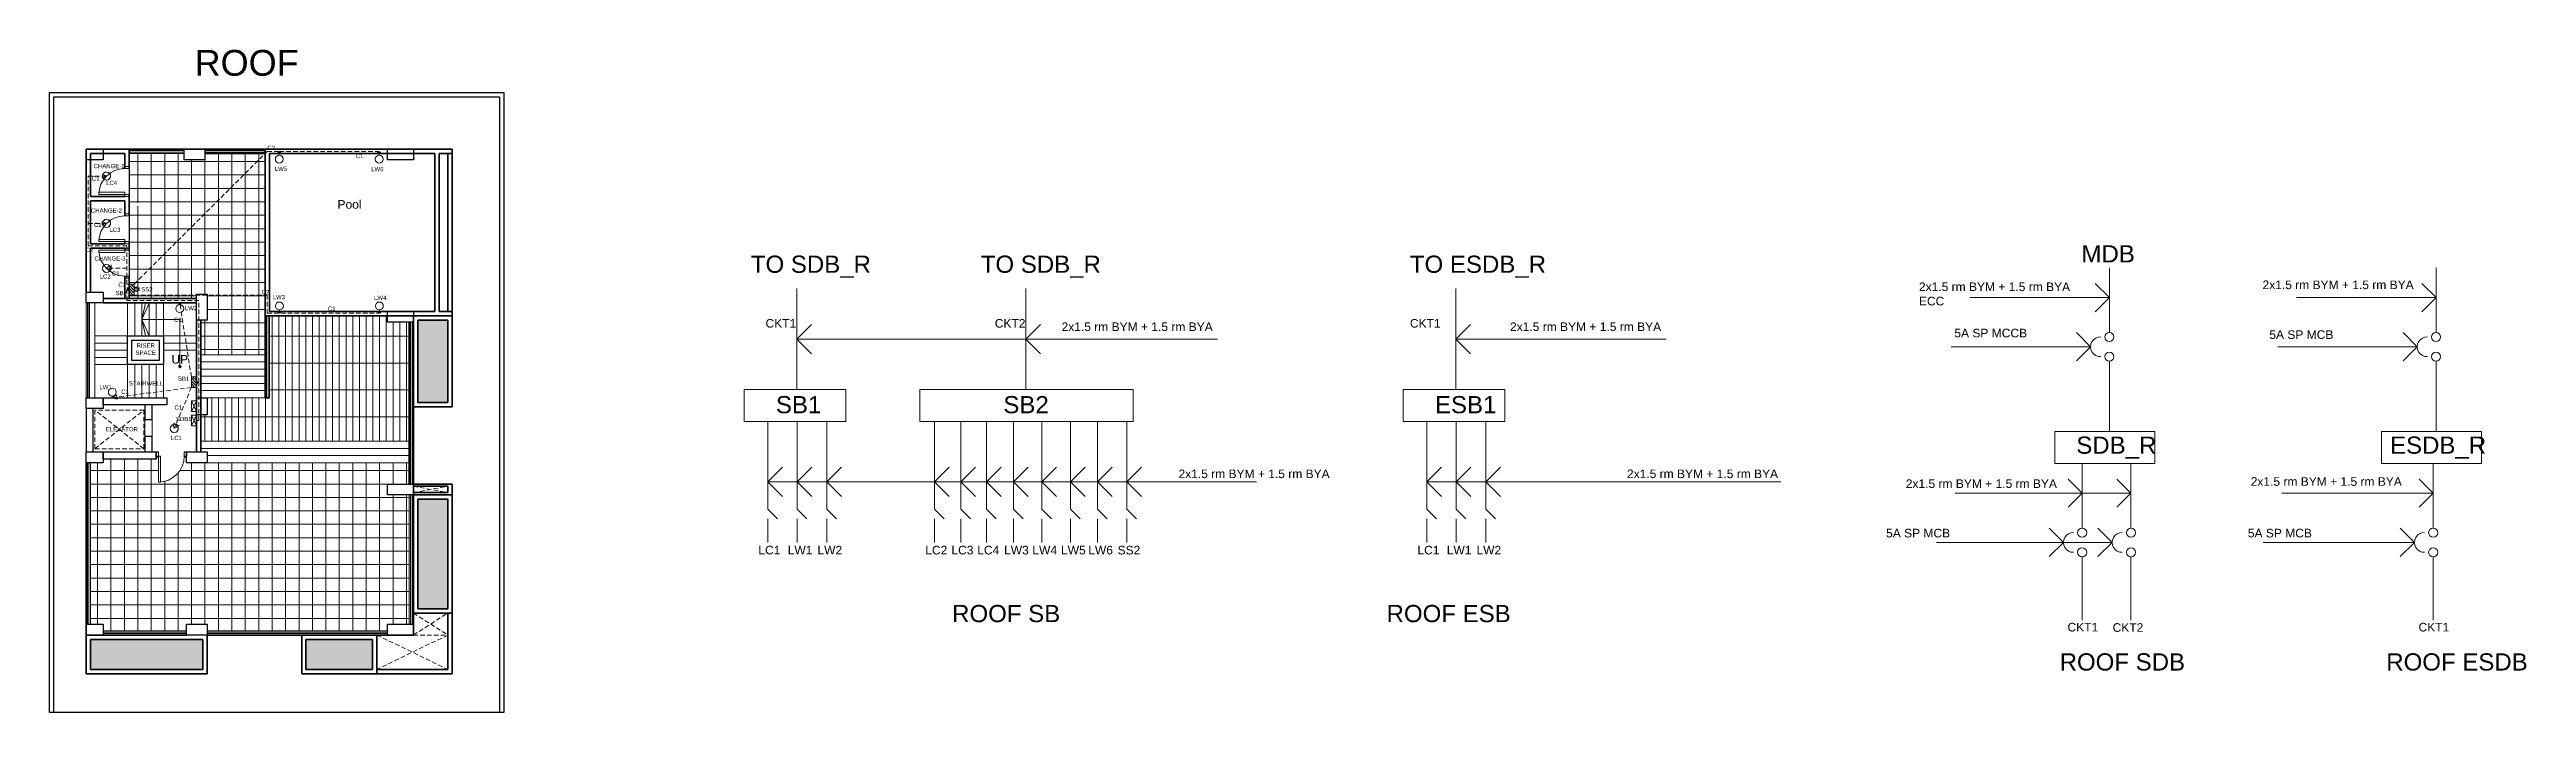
# Model space of a CAD drawing. Header units: inches. Extents: x 1065 to 31087, y 140 to 10961.
# Drawn here: x 1140 to 4598, y 5235 to 6160 of the extents above; entities that cross this region are included whole.
import ezdxf

# ---------------------------------------------------------------- set-up
doc = ezdxf.new("R2010")
doc.units = ezdxf.units.IN
doc.header["$MEASUREMENT"] = 0
doc.linetypes.add('DASHED2', pattern=[9.525, 6.35, -3.175])
for name, color, linetype, lineweight in [('1.Boundary & Pillar', 10, 'Continuous', 30), ('2.Stairs', 163, 'Continuous', 9), ('2.Walls', 255, 'Continuous', 35), ('3.Doors', 34, 'Continuous', 9), ('3.Glass', 134, 'Continuous', 5), ('3.Railing', 40, 'Continuous', 5), ('4.Empty Spaces', 10, 'DASHED2', 15), ('4.Lift Door', 8, 'Continuous', 13), ('4.Roof Hatches', 254, 'Continuous', 15), ('5.Fittings & Fixtures', 4, 'Continuous', 15), ('5.Fittings and Fixtures - Labels', 4, 'Continuous', 15), ('5.Switchboards', 210, 'Continuous', 9), ('5.Switchboards - Labels', 210, 'Continuous', 9), ('6.Circuits', 255, 'Continuous', 15), ('6.Grass', 90, 'Continuous', 30), ('6.Text', 255, 'Continuous', 15), ('7.(Hidden) Board to Board - Labels', 6, 'DASHED2', 20), ('7.(Hidden) Board to Fixtures', 3, 'DASHED2', 20), ('8.(Hidden) Emergency Connections', 10, 'DASHED2', 20)]:
    doc.layers.add(name, color=color, linetype=linetype, lineweight=lineweight)
doc.layers.add('2.Slopes', color=255, linetype='Continuous')
doc.layers.add('2.Walls - Stairwell', color=255, linetype='Continuous')
doc.layers.get('8.(Hidden) Emergency Connections').off()
doc.styles.add('Text 1', font='arial.ttf', dxfattribs={"height": 6})

msp = doc.modelspace()

# ---------------------------------------------------------------- texts
at = {"layer": '5.Fittings and Fixtures - Labels', "char_height": 6, "attachment_point": 1, "style": 'Text 1'}
for s, width, heights, insert in [('{\\fArial Baltic|b0|i0|c186|p34;LW}5', 17.5, [0], (1454.50272, 5996.69752)), ('{\\fArial Baltic|b0|i0|c186|p34;LW}6', 22.5952758, [6.56512], (1589.00272, 5996.19752)), ('{\\fArial Baltic|b0|i0|c186|p34;L}C4', 17.5, [0], (1219.06698, 5977.04215)), ('{\\fArial Baltic|b0|i0|c186|p34;L}C3', 17.5, [0], (1223.56698, 5911.54215)), ('{\\fArial Baltic|b0|i0|c186|p34;L}C2', 17.5, [0], (1210.06698, 5846.54215)), ('{\\fArial Baltic|b0|i0|c186|p34;SS}2', 17.5, [0], (1268.06698, 5828.54215)), ('{\\fArial Baltic|b0|i0|c186|p34;LW}3', 17.5, [0], (1451.50272, 5817.69752)), ('{\\fArial Baltic|b0|i0|c186|p34;LW}4', 17.5, [0], (1593.00272, 5816.69752)), ('{\\fArial Baltic|b0|i0|c186|p34;L}W2', 17.5, [0], (1329.00272, 5802.19752)), ('{\\fArial Baltic|b0|i0|c186|p34;L}W1', 17.5, [0], (1209.56698, 5692.04215)), ('{\\fArial Baltic|b0|i0|c186|p34;L}C{\\fArial Baltic|b0|i0|c186|p34;1}', 17.5, [0], (1309.56698, 5621.04215))]:
    msp.add_mtext_dynamic_manual_height_columns(s, width=width, gutter_width=60, heights=heights, dxfattribs=dict(at, insert=insert))
at = {"layer": '5.Switchboards - Labels', "char_height": 6, "attachment_point": 1, "style": 'Text 1'}
for s, insert in [('{\\fArial Baltic|b0|i0|c186|p34;SB}2', (1232.28151, 5823.25288)), ('{\\fArial Baltic|b0|i0|c186|p34;SB}1', (1319.28151, 5703.75288)), ('S{\\fArial Baltic|b0|i0|c186|p34;DB1}', (1316.50272, 5647.5))]:
    msp.add_mtext_dynamic_manual_height_columns(s, width=17.5, gutter_width=60, heights=[0], dxfattribs=dict(at, insert=insert))
at = {"layer": '6.Circuits', "attachment_point": 1, "style": 'Text 1'}
for s, width, heights, insert, char_height in [('MDB', 14.5, [0], (3976.5, 5887), 24), ('{\\fArial Baltic|b0|i0|c186|p34;TO SDB}_R', 176.3290749, [41.62257], (2119, 5872.5), 24), ('{\\fArial Baltic|b0|i0|c186|p34;TO SDB}_R', 172.0356172, [33.73923], (2440, 5872.5), 24), ('{\\fArial Baltic|b0|i0|c186|p34;TO ESDB}_R', 205.5183827, [52.29133], (3039, 5872.5), 24), ('{\\fArial Baltic|b0|i0|c186|p34;2x1.5 rm BYM + 1.5 rm BYA} ECC', 234.9454297, [37.98024], (3749.61551, 5834.98591), 12), ('2x1.5 rm BYM + 1.5 rm BYA', 234.9454297, [37.98024], (4229.25, 5837.75), 12), ('{\\fArial Baltic|b0|i0|c186|p34;CKT}1', 14.5, [12.40928], (2139.5, 5784), 12), ('{\\fArial Baltic|b0|i0|c186|p34;CKT}2', 14.5, [0], (2459.5, 5784), 12), ('2x1.5 rm BYM + 1.5 rm BYA', 234.9454297, [37.98024], (2552.75, 5779.25), 12), ('{\\fArial Baltic|b0|i0|c186|p34;CKT1}', 14.5, [12.40928], (3039, 5784), 12), ('2x1.5 rm BYM + 1.5 rm BYA', 234.9454297, [37.98024], (3178.75, 5779.25), 12), ('{\\fArial Baltic|b0|i0|c186|p34;5A SP M}C{\\fArial Baltic|b0|i0|c186|p34;CB}', 234.9454297, [37.98024], (3799.04947, 5770.4015), 12), ('5A SP MCB', 234.9454297, [37.98024], (4238.75, 5768.25), 12), ('{\\fArial Baltic|b0|i0|c186|p34;SB}1', 14.5, [0], (2154, 5676.5), 24), ('{\\fArial Baltic|b0|i0|c186|p34;SB}2', 14.5, [0], (2471.5, 5676.5), 24), ('E{\\fArial Baltic|b0|i0|c186|p34;SB1}', 14.5, [0], (3074, 5676.5), 24), ('{\\fArial Baltic|b0|i0|c186|p34;SDB}_R', 14.5, [0], (3969.25, 5620), 24), ('{\\fArial Baltic|b0|i0|c186|p34;ESDB}_R', 14.5, [0], (4407.25, 5620), 24), ('2x1.5 rm BYM + 1.5 rm BYA', 234.9454297, [37.98024], (2716, 5574), 12), ('2x1.5 rm BYM + 1.5 rm BYA', 234.9454297, [37.98024], (3342, 5574), 12), ('2x1.5 rm BYM + 1.5 rm BYA', 234.9454297, [37.98024], (3731.25, 5560.25), 12), ('2x1.5 rm BYM + 1.5 rm BYA', 234.9454297, [37.98024], (4212.75, 5563.25), 12), ('{\\fArial Baltic|b0|i0|c186|p34;L}C{\\fArial Baltic|b0|i0|c186|p34;1}', 14.5, [0], (2129.5, 5467.5), 12), ('{\\fArial Baltic|b0|i0|c186|p34;L}W1', 14.5, [0], (2170.5, 5467.5), 12), ('{\\fArial Baltic|b0|i0|c186|p34;L}W2', 14.5, [0], (2212, 5467.5), 12), ('{\\fArial Baltic|b0|i0|c186|p34;LC}2', 14.5, [0], (2362.5, 5467.5), 12), ('{\\fArial Baltic|b0|i0|c186|p34;LC}3', 14.5, [0], (2399, 5467.5), 12), ('LC4', 14.5, [0], (2435, 5467.5), 12), ('{\\fArial Baltic|b0|i0|c186|p34;L}W3', 14.5, [0], (2472.5, 5467.5), 12), ('{\\fArial Baltic|b0|i0|c186|p34;L}W{\\fArial Baltic|b0|i0|c186|p34;4}', 14.5, [0], (2512, 5467.5), 12), ('{\\fArial Baltic|b0|i0|c186|p34;L}W5', 14.5, [0], (2552, 5467.5), 12), ('{\\fArial Baltic|b0|i0|c186|p34;L}W6', 14.5, [0], (2590, 5467.5), 12), ('SS2', 14.5, [0], (2631, 5467.5), 12), ('{\\fArial Baltic|b0|i0|c186|p34;L}C{\\fArial Baltic|b0|i0|c186|p34;1}', 14.5, [0], (3049.5, 5467.5), 12), ('{\\fArial Baltic|b0|i0|c186|p34;L}W1', 14.5, [0], (3090.5, 5467.5), 12), ('{\\fArial Baltic|b0|i0|c186|p34;L}W2', 14.5, [0], (3132, 5467.5), 12), ('5A SP MCB', 234.9454297, [37.98024], (3703.75, 5491.25), 12), ('5A SP MCB', 234.9454297, [37.98024], (4208.75, 5491.25), 12), ('ROOF SB', 201.9470362, [53.9443], (2400, 5385), 24), ('{\\fArial Baltic|b0|i0|c186|p34;ROOF }E{\\fArial Baltic|b0|i0|c186|p34;SB}', 201.9470362, [53.9443], (3006.5, 5385), 24), ('{\\fArial Baltic|b0|i0|c186|p34;CKT1}', 14.5, [0], (3957, 5360), 12), ('{\\fArial Baltic|b0|i0|c186|p34;CKT}2', 14.5, [0], (4020, 5359.5), 12), ('{\\fArial Baltic|b0|i0|c186|p34;CKT1}', 14.5, [0], (4447, 5360), 12), ('{\\fArial Baltic|b0|i0|c186|p34;ROOF S}D{\\fArial Baltic|b0|i0|c186|p34;B}', 201.9470362, [53.9443], (3946, 5317.5), 24), ('{\\fArial Baltic|b0|i0|c186|p34;ROOF }E{\\fArial Baltic|b0|i0|c186|p34;SDB}', 201.9470362, [53.9443], (4402, 5317.5), 24)]:
    msp.add_mtext_dynamic_manual_height_columns(s, width=width, gutter_width=30, heights=heights, dxfattribs=dict(at, insert=insert, char_height=char_height))
at = {"layer": '6.Text', "attachment_point": 1, "style": 'Text 1'}
for s, width, gutter_width, heights, insert, char_height in [('ROOF', 390.3878715, 60, [46.2634], (1342.50272, 6159.5), 36), ('CHANGE-1', 10.9746251, 60, [23.51966], (1201.50272, 6000.5), 6), ('\\pxqc;Pool', 41.5, 60, [0], (1538.00817, 5950), 12), ('\\pxqc;CHANGE-2', 10.9746251, 60, [23.51966], (1214.00272, 5938.5), 6), ('\\pxqc;CHANGE-3', 10.9746251, 60, [23.51966], (1219.00272, 5871.5), 6), ('\\pxqc;RISER^JSPACE', 8.5, 60, [0], (1270.00545, 5750), 6), ('\\pxqc;{\\fArial Baltic|b0|i0|c186|p34;UP}', 0.0781003, 90, [0], (1321.86084, 5733.70784), 12), ('\\pxqc;STAIRWELL', 10.9746251, 60, [23.51966], (1269.00272, 5697.27116), 6), ('\\pxqc;ELEVATOR', 10.9746251, 60, [23.51966], (1235.50272, 5633.27116), 6)]:
    msp.add_mtext_dynamic_manual_height_columns(s, width=width, gutter_width=gutter_width, heights=heights, dxfattribs=dict(at, insert=insert, char_height=char_height))
at = {"layer": '7.(Hidden) Board to Fixtures', "char_height": 6, "attachment_point": 1, "style": 'Text 1'}
for s, insert in [('{\\fArial Baltic|b0|i0|c186|p34;C}2', (1444, 6026)), ('{\\fArial Baltic|b0|i0|c186|p34;C1}', (1199, 5983)), ('{\\fArial Baltic|b0|i0|c186|p34;C1}', (1567.5, 6014.5)), ('{\\fArial Baltic|b0|i0|c186|p34;C1}', (1202, 5918.5)), ('{\\fArial Baltic|b0|i0|c186|p34;C}2', (1190.5, 5883.5)), ('{\\fArial Baltic|b0|i0|c186|p34;C1}', (1227, 5850.5)), ('{\\fArial Baltic|b0|i0|c186|p34;C}3', (1236, 5835)), ('{\\fArial Baltic|b0|i0|c186|p34;C}2', (1436, 5824.5)), ('{\\fArial Baltic|b0|i0|c186|p34;C1}', (1314, 5786)), ('{\\fArial Baltic|b0|i0|c186|p34;C1}', (1528.5, 5801.5)), ('{\\fArial Baltic|b0|i0|c186|p34;C1}', (1240, 5685.5)), ('{\\fArial Baltic|b0|i0|c186|p34;C1}', (1314.5, 5663.5))]:
    msp.add_mtext_dynamic_manual_height_columns(s, width=10, gutter_width=60, heights=[0], dxfattribs=dict(at, insert=insert))

# ---------------------------------------------------------------- blocks, each defined once
blk = doc.blocks.new('col')
at = {"layer": '1.Boundary & Pillar', "linetype": 'Continuous'}
for points in [[(-433, 678), (-433, 663), (-457, 663), (-457, 678)], [(-291, 678), (-291, 663), (-320, 663), (-320, 678)], [(0, 678), (0, 663), (-36, 663), (-36, 678)], [(-433, 478.5), (-433, 463.5), (-457, 463.5), (-457, 478.5)], [(-303, 475.5), (-288, 475.5), (-288, 439.6), (-303, 439.6)], [(0, 451.6), (0, 436.6), (-36, 436.6), (-36, 451.6)], [(-433, 331.2), (-433, 316.2), (-457, 316.2), (-457, 331.2)], [(-288, 307.2), (-303, 307.2), (-303, 331.2), (-288, 331.2)], [(-433, 255.5), (-433, 240.5), (-457, 240.5), (-457, 255.5)], [(-288, 255.5), (-288, 240.5), (-317, 240.5), (-317, 255.5)], [(0, 210.7), (0, 195.7), (-36, 195.7), (-36, 210.7)], [(-433, 15), (-433, 0), (-457, 0), (-457, 15)], [(-288, 15), (-288, 0), (-317, 0), (-317, 15)], [(0, 15), (0, 0), (-36, 0), (-36, 15)]]:
    blk.add_lwpolyline(points, close=True, dxfattribs=at)
blk = doc.blocks.new('Light_CeilingK')
at = {"layer": '5.Fittings & Fixtures'}
blk.add_circle((0, 0), 5.55, dxfattribs=at)
blk = doc.blocks.new('LightW')
at = {"layer": '5.Fittings & Fixtures'}
blk.add_line((0, -2.3), (0, 0), dxfattribs=at)
blk.add_blockref('Light_CeilingK', (0, -7.9), dxfattribs=at)
blk = doc.blocks.new("Door 3'")
at = {"layer": '3.Doors'}
for p, q in [((3402, 893), (3366, 893)), ((3366, 893), (3366, 890)), ((3366, 890), (3402, 890)), ((3402, 896), (3408, 896)), ((3402, 893), (3402, 896)), ((3408, 893), (3402, 893)), ((3402, 890), (3402, 893)), ((3408, 896), (3408, 893)), ((3408, 857), (3402, 857)), ((3402, 857), (3402, 854)), ((3402, 854), (3408, 854)), ((3408, 854), (3408, 857))]:
    blk.add_line(p, q, dxfattribs=at)
blk.add_arc((3402, 893), 36, 180, 270, dxfattribs=at)
blk = doc.blocks.new('Switchboard')
at = {"layer": '5.Switchboards'}
h = blk.add_hatch(dxfattribs=at)
h.set_pattern_fill('ANSI31', color=256, scale=22)
h.paths.add_polyline_path([(2518, 710), (2518, 717), (2503, 717), (2503, 710)])
blk.add_lwpolyline([(2503, 717), (2518, 717), (2518, 710), (2503, 710)], close=True, dxfattribs=at)
blk = doc.blocks.new('Socket 2P')
at = {"layer": '5.Fittings & Fixtures'}
for p, q in [((3553.2, 785), (3561, 785)), ((3553.4, 787.5), (3561, 787.5))]:
    blk.add_line(p, q, dxfattribs=at)
blk.add_circle((3556, 786), 3, dxfattribs=at)
blk = doc.blocks.new('Floor Distribution Board')
at = {"layer": '2.Walls', "linetype": 'Continuous'}
blk.add_line((2294, 768.5), (2294, 762.5), dxfattribs=at)
at = {"layer": '5.Switchboards'}
for p, q in [((2294, 768.5), (2301, 753.5)), ((2294, 753.5), (2301, 768.5))]:
    blk.add_line(p, q, dxfattribs=at)
blk.add_lwpolyline([(2301, 768.5), (2301, 753.5), (2294, 753.5), (2294, 768.5)], close=True, dxfattribs=at)

# ---------------------------------------------------------------- hatches: boundary and pattern name
at = {"layer": '4.Roof Hatches'}
h = msp.add_hatch(dxfattribs=at)
h.set_pattern_fill('NET', color=256, scale=150, angle=90)
h.set_pattern_definition([(90, (-1867.997, 4635), (-18.75, 1e-15), []), (180, (-1867.997, 4635), (-2e-15, -18.75), [])])
h.paths.add_polyline_path([(1360, 5818.50546), (1360, 5782.60342), (1351.00272, 5782.60342), (1351.00272, 5734.19306), (1441, 5734.19306), (1441, 6015), (1357.00001, 6015), (1357.00001, 6006), (1327.99715, 6006), (1327.99715, 6015), (1251, 6015), (1251, 5994), (1251, 5958), (1251, 5928), (1251, 5892), (1251, 5880), (1251, 5844), (1251, 5812.50546), (1345, 5812.50546), (1345, 5818.50546)])
h.paths.add_polyline_path([(1258.00817, 5944, -1), (1264.00817, 5944, -1)], flags=16)
h.paths.add_polyline_path([(1295.00096, 5556.63067), (1295.00096, 5556.50545), (1292.00096, 5556.50545), (1292.00096, 5592.50545), (1289.00096, 5592.50545), (1289.00096, 5588.50545), (1215, 5588.50546), (1215, 5583.50545), (1197, 5583.50545), (1197.00255, 5358), (1215.00272, 5358), (1215.00272, 5349.00009), (1331.00096, 5349.00053), (1331.00096, 5357.99999), (1360, 5357.99999), (1360, 5349.00064), (1612, 5349.0016), (1612, 5358.00174), (1642, 5358.00174), (1642, 5538.74999), (1612, 5538.74999), (1612, 5553.74999), (1642, 5553.74999), (1642, 5583.50545), (1360, 5583.50545), (1331.00096, 5583.50545), (1331.00096, 5592.50545), (1328.00096, 5592.50545, -0.3899832787)])
h = msp.add_hatch(dxfattribs=at)
h.set_pattern_fill('GRATE', color=256, scale=300, angle=90)
h.set_pattern_definition([(90, (-1867.997, 4635), (-9.375, 6e-16), []), (180, (-1867.997, 4635), (-5e-15, -37.5), [])])
h.paths.add_polyline_path([(1447, 5674.19306), (1441, 5674.19306), (1360, 5674.19306), (1360, 5650.19306), (1351.00272, 5650.19306), (1351.00272, 5613.50545), (1642, 5613.50545), (1642, 5779.60342), (1612, 5779.60342), (1612, 5788.60342), (1447, 5788.60342)])
at = {"layer": '6.Grass'}
h = msp.add_hatch(dxfattribs=at)
h.set_pattern_fill('GRASS', color=256, scale=9)
h.set_pattern_definition([(90, (-2329.9946, 5e-13), (-6.363961, 6.363961), [1.6875, -11.040422]), (45, (-2329.995, 5e-13), (-6.363961, 6.363961), [1.6875, -7.3125]), (135, (-2329.995, 5e-13), (-6.363961, -6.363961), [1.6875, -7.3125])])
h.paths.add_polyline_path([(1354, 5295.00057), (1354, 5337.00062), (1197.00226, 5337.00002), (1197.00261, 5295.0001)])
h.paths.add_polyline_path([(1591, 5295.00127), (1591, 5337.00139), (1498, 5337.00083), (1498, 5295.00099)])
h.paths.add_polyline_path([(1696, 5379.74999), (1696, 5532.74999), (1654, 5532.74999), (1654, 5379.74999)])
h.paths.add_polyline_path([(1696, 5667.60342), (1696, 5782.60342), (1654, 5782.60342), (1654, 5667.60342)])
at = {"layer": '6.Text'}
h = msp.add_hatch(dxfattribs=at)
h.set_pattern_fill('ANSI31', color=256, angle=810, style=0)
h.set_pattern_definition([(225, (1636.54385, 3700.27951), (-0.088388348, 0.088388348), [])])
edge = h.paths.add_edge_path()
edge.add_line((1321.92462, 5717.59575), (1320.31789, 5717.59575))
edge.add_ellipse((1321.92462, 5717.59575), major_axis=(-1.13613, 1.13613), ratio=1, start_angle=315, end_angle=405, ccw=False)
edge.add_line((1321.92462, 5719.20249), (1321.92462, 5717.59575))
edge = h.paths.add_edge_path()
edge.add_line((1321.92462, 5717.59575), (1321.92462, 5719.20249))
edge.add_ellipse((1321.92462, 5717.59575), major_axis=(-1.13613, -1.13613), ratio=1, start_angle=135, end_angle=225, ccw=False)
edge.add_line((1323.53135, 5717.59575), (1321.92462, 5717.59575))
edge = h.paths.add_edge_path()
edge.add_ellipse((1321.92462, 5717.59575), major_axis=(-1.13613, -1.13613), ratio=1, start_angle=45, end_angle=135, ccw=False)
edge.add_line((1321.92462, 5715.98902), (1321.92462, 5717.59575))
edge.add_line((1321.92462, 5717.59575), (1323.53135, 5717.59575))
edge = h.paths.add_edge_path()
edge.add_ellipse((1321.92462, 5717.59575), major_axis=(-1.13613, 1.13613), ratio=1, start_angle=45, end_angle=135, ccw=False)
edge.add_line((1320.31789, 5717.59575), (1321.92462, 5717.59575))
edge.add_line((1321.92462, 5717.59575), (1321.92462, 5715.98902))

# ---------------------------------------------------------------- linework, layer by layer
at = {"layer": '1.Boundary & Pillar', "linetype": 'Continuous'}
msp.add_line((1774, 5235), (1140.00272, 5235), dxfattribs=at)
msp.add_lwpolyline([(1140.00272, 5235), (1140.00272, 6100), (1774, 6100), (1774, 5235)], dxfattribs=at)
msp.add_lwpolyline([(1146.00272, 6094), (1768, 6094), (1768, 5235), (1146.00272, 5235)], close=True, dxfattribs=at)
at = {"layer": '2.Slopes'}
for p, q in [((1251, 5997), (1251, 5958)), ((1251, 5928), (1251, 5892)), ((1251, 5880), (1251, 5844))]:
    msp.add_line(p, q, dxfattribs=at)
at = {"layer": '2.Stairs', "lineweight": 9}
for p, q in [((1249.00272, 5806.50546), (1249.00272, 5760.34926)), ((1259.00272, 5806.50546), (1259.00272, 5760.34926)), ((1269.00272, 5806.50546), (1269.00272, 5760.34926)), ((1279.00272, 5806.50546), (1279.00272, 5760.34926)), ((1289.00272, 5806.50546), (1289.00272, 5760.34926)), ((1299.00272, 5806.50546), (1299.00272, 5760.34926))]:
    msp.add_line(p, q, dxfattribs=at)
at = {"layer": '2.Stairs', "linetype": 'DASHED2', "ltscale": 12}
for p, q in [((1249.00272, 5760.34926), (1203.00272, 5760.34926)), ((1249.00272, 5750.34926), (1203.00272, 5750.34926)), ((1249.00272, 5740.34926), (1203.00272, 5740.34926)), ((1298.84652, 5760.34926), (1345.00272, 5760.34926)), ((1299.00272, 5750.34926), (1345.00272, 5750.34926)), ((1299.00272, 5740.34926), (1345.00272, 5740.34926)), ((1249.00272, 5730.34926), (1203.00272, 5730.34926)), ((1249.15892, 5720.34926), (1203.00272, 5720.34926)), ((1249.00272, 5720.34926), (1249.00272, 5674.19306)), ((1259.00272, 5720.34926), (1259.00272, 5674.19306)), ((1269.00272, 5720.34926), (1269.00272, 5674.19306)), ((1279.00272, 5720.34926), (1279.00272, 5674.19306)), ((1289.00272, 5720.34926), (1289.00272, 5674.19306)), ((1299.00272, 5720.34926), (1299.00272, 5674.19306))]:
    msp.add_line(p, q, dxfattribs=at)
at = {"layer": '2.Stairs'}
for p, q in [((1351.00272, 5734.19306), (1441, 5734.19306)), ((1351.00272, 5724.19306), (1441, 5724.19306)), ((1351.00272, 5714.19306), (1441, 5714.19306)), ((1351.00272, 5704.19306), (1441, 5704.19306)), ((1351.00272, 5694.19306), (1441, 5694.19306)), ((1351.00272, 5684.19306), (1441, 5684.19306)), ((1360, 5674.19306), (1441, 5674.19306)), ((1351.00272, 5613.50545), (1642, 5613.50545)), ((1351.00272, 5603.50545), (1642, 5603.50545)), ((1360, 5593.50545), (1642, 5593.50545)), ((1360, 5583.50545), (1642, 5583.50545))]:
    msp.add_line(p, q, dxfattribs=at)
at = {"layer": '2.Walls'}
for p, q in [((1191, 5821.50546), (1191, 6021)), ((1191, 6021), (1357.00001, 6021)), ((1251, 5994), (1251, 6021)), ((1702, 6021), (1357.00001, 6021)), ((1441, 6021), (1441, 5674.19306)), ((1702, 6021), (1702, 5794.60342)), ((1197, 6015), (1245, 6015)), ((1197, 5955), (1197, 6015)), ((1245, 5994), (1245, 6015)), ((1441, 6015), (1357.00001, 6015)), ((1447, 6015), (1447, 5794.60342)), ((1678, 6015), (1447, 6015)), ((1678, 6015), (1678, 5794.60342)), ((1702, 6015), (1684, 6015)), ((1684, 6015), (1684, 5794.60342)), ((1696, 6015), (1696, 5794.60342)), ((1197, 5955), (1245, 5955)), ((1197, 5949), (1245, 5949)), ((1197, 5889), (1197, 5949)), ((1245, 5928), (1245, 5949)), ((1251, 5928), (1251, 5958)), ((1197, 5889), (1245, 5889)), ((1197, 5821.50546), (1197, 5883)), ((1197, 5883), (1245, 5883)), ((1245, 5889), (1245, 5892)), ((1245, 5880), (1245, 5883)), ((1251, 5880), (1251, 5892)), ((1245, 5812.50546), (1245, 5844)), ((1251, 5812.50546), (1251, 5844)), ((1215, 5812.50546), (1345, 5812.50546)), ((1215, 5806.50546), (1345, 5806.50546)), ((1345.00272, 5782.60342), (1345.00272, 5598.50545)), ((1351.00272, 5782.60342), (1351.00272, 5598.50545)), ((1642, 5788.60342), (1441, 5788.60342)), ((1642, 5794.60342), (1447, 5794.60342)), ((1678, 5794.60342), (1642, 5794.60342)), ((1702, 5788.60342), (1642, 5788.60342)), ((1642, 5553.74999), (1642, 5779.60342)), ((1648, 5343.00174), (1648, 5788.60342)), ((1648, 5553.74999), (1648, 5788.60342)), ((1696, 5782.60342), (1654, 5782.60342)), ((1654, 5667.60342), (1654, 5782.60342)), ((1702, 5794.60342), (1684, 5794.60342)), ((1696, 5667.60342), (1696, 5782.60342)), ((1702, 5661.60342), (1702, 5794.60342)), ((1441, 5674.19306), (1447, 5674.19306)), ((1702, 5661.60342), (1648, 5661.60342)), ((1696, 5667.60342), (1654, 5667.60342)), ((1191, 5583.50545), (1191.00272, 5343)), ((1191, 5583.50545), (1191.00237, 5289.00008)), ((1289.00096, 5598.50545), (1289.00096, 5588.50545)), ((1648, 5553.74999), (1702, 5553.74999)), ((1648, 5550.74999), (1696, 5550.74999)), ((1696, 5541.74999), (1648, 5541.74999)), ((1702, 5538.74999), (1648.00817, 5538.74999)), ((1696, 5532.74999), (1654, 5532.74999)), ((1654, 5379.74999), (1654, 5532.74999)), ((1696, 5541.74999), (1696, 5550.74999)), ((1696, 5379.74999), (1696, 5532.74999)), ((1702, 5289.0016), (1702, 5553.74999)), ((1702, 5373.74999), (1648, 5373.74999)), ((1696, 5379.74999), (1654, 5379.74999)), ((1696, 5295.00158), (1696, 5373.74999)), ((1191.00272, 5343), (1331.00096, 5343.00053)), ((1197.00226, 5337.00002), (1354, 5337.00062)), ((1197.00226, 5337.00002), (1197.00261, 5295.0001)), ((1354, 5295.00057), (1354, 5337.00062)), ((1360, 5348.99999), (1360, 5349.00064)), ((1360, 5342.99999), (1648, 5343.00174)), ((1360, 5343.00064), (1648, 5343.00174)), ((1360, 5289.00058), (1360, 5343.00064)), ((1492, 5289.00098), (1492, 5343.00114)), ((1498, 5343.00083), (1498, 5343.00117)), ((1498, 5337.00117), (1591, 5337.00152)), ((1498, 5337.00083), (1591, 5337.00139)), ((1498, 5295.00099), (1498, 5337.00117)), ((1591, 5295.00127), (1591, 5337.00152)), ((1597, 5289.00098), (1597, 5343.00139)), ((1197.00261, 5295.0001), (1354, 5295.00057)), ((1498, 5295.00099), (1591, 5295.00127)), ((1597, 5295.00129), (1696, 5295.00158)), ((1191.00237, 5289.00008), (1360, 5289.00058)), ((1492, 5289.00098), (1702, 5289.0016))]:
    msp.add_line(p, q, dxfattribs=at)
at = {"layer": '2.Walls - Stairwell', "ltscale": 0.15}
for points in [[(1249.00272, 5720.34926), (1249.00272, 5760.34926), (1299.00272, 5760.34926), (1299.00272, 5720.34926)], [(1255.00272, 5726.34926), (1255.00272, 5754.34926), (1293.00272, 5754.34926), (1293.00272, 5726.34926)]]:
    msp.add_lwpolyline(points, close=True, dxfattribs=at)
at = {"layer": '2.Walls - Stairwell', "linetype": 'Continuous'}
for points in [[(1215, 5674.19306), (1303.52443, 5674.19306), (1303.52443, 5664.19306), (1215, 5664.19307)], [(1191.00272, 5659.19306), (1191.00272, 5646.19299), (1191.00272, 5627.31168), (1191.00272, 5598.50545), (1201.00272, 5598.50545), (1201.00272, 5627.31168), (1201.00272, 5646.19299), (1201.00272, 5659.19306)], [(1283.12675, 5644.00564), (1283.12675, 5664.19306), (1273.12359, 5664.19306), (1273.12359, 5644.00564)], [(1273.15892, 5620.00556), (1273.15892, 5598.50545), (1283.15892, 5598.50545), (1283.15892, 5620.00556)]]:
    msp.add_lwpolyline(points, close=True, dxfattribs=at)
for points in [[(1289.00096, 5588.50545), (1215, 5588.50546), (1215, 5598.50545), (1292.00096, 5598.50545)], [(1328.00096, 5598.50545), (1331.00096, 5598.50545), (1331.00095, 5592.50545)]]:
    msp.add_lwpolyline(points, dxfattribs=at)
at = {"layer": '3.Glass', "lineweight": 13}
for p, q in [((1191.00272, 5674.19306), (1191.00272, 5806.50546)), ((1191.00272, 5674.19306), (1191.00272, 5806.50546)), ((1193.00272, 5674.19306), (1193.00272, 5806.50546)), ((1194.00272, 5674.19306), (1194.00272, 5806.50546)), ((1196.00272, 5674.19306), (1196.00272, 5806.50546)), ((1203.00272, 5806.50546), (1203.00272, 5674.19306))]:
    msp.add_line(p, q, dxfattribs=at)
at = {"layer": '3.Railing'}
for p, q in [((1251, 6019), (1327.99715, 6019)), ((1251, 6017), (1327.99715, 6017)), ((1357.00001, 6019), (1441, 6019)), ((1357.00001, 6017), (1441, 6017)), ((1251, 6015), (1327.99715, 6015)), ((1357.00001, 6015), (1441, 6015)), ((1443, 5788.60342), (1443, 5674.19306)), ((1445, 5788.60342), (1445, 5674.19306)), ((1447, 5788.60342), (1447, 5674.19306)), ((1642, 5553.74999), (1642, 5779.60342)), ((1644, 5553.74999), (1644, 5779.60342)), ((1646, 5553.74999), (1646, 5779.60342)), ((1193.00074, 5583.50545), (1193.0021, 5358)), ((1195.00073, 5583.50545), (1195.0021, 5358)), ((1197, 5583.50552), (1197.00255, 5358)), ((1642, 5358.00174), (1642, 5538.74999)), ((1644, 5358.00174), (1644, 5538.74999)), ((1646, 5358.00174), (1646, 5538.74999)), ((1215.00272, 5349.00009), (1331.00096, 5349.00053)), ((1215.00272, 5347.00009), (1331.00096, 5347.00053)), ((1215.00272, 5345.00009), (1331.00096, 5345.00053)), ((1359.99996, 5348.99999), (1612, 5349.00152)), ((1360, 5349.00064), (1612, 5349.0016)), ((1360, 5347.00064), (1612, 5347.0016)), ((1360, 5345.00064), (1612, 5345.0016))]:
    msp.add_line(p, q, dxfattribs=at)
at = {"layer": '4.Empty Spaces'}
for p, q in [((1271.62675, 5603.00564), (1203.43838, 5657.00564)), ((1203.43838, 5603.00564), (1271.62675, 5657.00564)), ((1648, 5550.74999), (1696, 5541.74999)), ((1648, 5541.74999), (1696, 5550.74999)), ((1648, 5343.00174), (1696, 5373.74999)), ((1648, 5373.74999), (1696, 5343.00174)), ((1597, 5343.00139), (1696, 5295.00158)), ((1696.00272, 5343.00174), (1597.00272, 5295)), ((1648, 5343.00174), (1696.00272, 5343.00174))]:
    msp.add_line(p, q, dxfattribs=at)
msp.add_lwpolyline([(1271.62675, 5603.00564), (1271.62675, 5657.00564), (1203.43838, 5657.00564), (1203.43838, 5603.00564)], close=True, dxfattribs=at)
at = {"layer": '4.Lift Door', "linetype": 'Continuous'}
for p, q in [((1273.12675, 5620.00564), (1273.12675, 5644.00564)), ((1283.12675, 5620.00564), (1283.12675, 5644.00564))]:
    msp.add_line(p, q, dxfattribs=at)
at = {"layer": '6.Circuits'}
for p, q in [((4015.5, 5772.5), (4015.5, 5855.5)), ((4471.5, 5772.5), (4471.5, 5855.5)), ((2183, 5685.5), (2183, 5826.5)), ((2503, 5685.5), (2503, 5826.5)), ((3103, 5685.5), (3103, 5826.5)), ((4015.5, 5814), (3820.75953, 5814)), ((4015.5, 5814), (3995.75476, 5833.74524)), ((4015.5, 5814), (3995.75476, 5794.25476)), ((4471.5, 5814), (4276.75953, 5814)), ((4471.5, 5814), (4451.75476, 5833.74524)), ((4471.5, 5814), (4451.75476, 5794.25476)), ((2183, 5756), (2203.5, 5776.5)), ((2503, 5756), (2523.5, 5776.5)), ((3103, 5756), (3123.5, 5776.5)), ((2183, 5756), (2770.5, 5756)), ((2183, 5756), (2203.5, 5735.5)), ((2503, 5756), (2523.5, 5735.5)), ((3103, 5756), (3396.75, 5756)), ((3103, 5756), (3123.5, 5735.5)), ((3989.24047, 5745.25), (3794.5, 5745.25)), ((3989.24047, 5745.25), (3969.49524, 5764.99524)), ((3989.24047, 5745.25), (3969.49524, 5725.50476)), ((4015.5, 5765.36396), (4015.5, 5772.5)), ((4445.24047, 5745.25), (4250.5, 5745.25)), ((4445.24047, 5745.25), (4425.49524, 5764.99524)), ((4445.24047, 5745.25), (4425.49524, 5725.50476)), ((4471.5, 5765.36396), (4471.5, 5772.5)), ((4015.5, 5725.13604), (4015.5, 5720)), ((4015.5, 5720), (4015.5, 5627)), ((4471.5, 5725.13604), (4471.5, 5720)), ((4471.5, 5720), (4471.5, 5627)), ((2142.5, 5557), (2142.5, 5641)), ((2183.5, 5557), (2183.5, 5641)), ((2225, 5557), (2225, 5641)), ((2375.5, 5557), (2375.5, 5641)), ((2412, 5557), (2412, 5641)), ((2448, 5557), (2448, 5641)), ((2485.5, 5557), (2485.5, 5641)), ((2525, 5557), (2525, 5641)), ((2565, 5557), (2565, 5641)), ((2603, 5557), (2603, 5641)), ((2644, 5557), (2644, 5641)), ((3062.5, 5557), (3062.5, 5641)), ((3103.5, 5557), (3103.5, 5641)), ((3145, 5557), (3145, 5641)), ((2142.5, 5557), (2163, 5577.5)), ((2183.5, 5557), (2204, 5577.5)), ((2225, 5557), (2245.5, 5577.5)), ((2375.5, 5557), (2396, 5577.5)), ((2412, 5557), (2432.5, 5577.5)), ((2448, 5557), (2468.5, 5577.5)), ((2485.5, 5557), (2506, 5577.5)), ((2525, 5557), (2545.5, 5577.5)), ((2565, 5557), (2585.5, 5577.5)), ((2603, 5557), (2623.5, 5577.5)), ((2644, 5557), (2664.5, 5577.5)), ((3062.5, 5557), (3083, 5577.5)), ((3103.5, 5557), (3124, 5577.5)), ((3145, 5557), (3165.5, 5577.5)), ((3977.5, 5499.5), (3977.5, 5582.5)), ((4045.5, 5499.5), (4045.5, 5582.5)), ((4467.5, 5499.5), (4467.5, 5582.5)), ((2142.5, 5557), (2142.5, 5518.5)), ((2142.5, 5557), (2163, 5536.5)), ((2142.5, 5557), (2824.75, 5557)), ((2183.5, 5557), (2183.5, 5518.5)), ((2183.5, 5557), (2204, 5536.5)), ((2225, 5557), (2225, 5518.5)), ((2225, 5557), (2245.5, 5536.5)), ((2375.5, 5557), (2375.5, 5518.5)), ((2375.5, 5557), (2396, 5536.5)), ((2412, 5557), (2412, 5518.5)), ((2412, 5557), (2432.5, 5536.5)), ((2448, 5557), (2448, 5518.5)), ((2448, 5557), (2468.5, 5536.5)), ((2485.5, 5557), (2485.5, 5518.5)), ((2485.5, 5557), (2506, 5536.5)), ((2525, 5557), (2525, 5518.5)), ((2525, 5557), (2545.5, 5536.5)), ((2565, 5557), (2565, 5518.5)), ((2565, 5557), (2585.5, 5536.5)), ((2603, 5557), (2603, 5518.5)), ((2603, 5557), (2623.5, 5536.5)), ((2644, 5557), (2644, 5518.5)), ((2644, 5557), (2664.5, 5536.5)), ((3062.5, 5557), (3062.5, 5518.5)), ((3062.5, 5557), (3083, 5536.5)), ((3062.5, 5557), (3557, 5557)), ((3103.5, 5557), (3103.5, 5518.5)), ((3103.5, 5557), (3124, 5536.5)), ((3145, 5557), (3145, 5518.5)), ((3145, 5557), (3165.5, 5536.5)), ((3977.5, 5541), (3800.25953, 5541)), ((3977.5, 5541), (3957.75476, 5560.74524)), ((3977.5, 5541), (3957.75476, 5521.25476)), ((4045.5, 5541), (3977.5, 5541)), ((4045.5, 5541), (4025.75476, 5560.74524)), ((4045.5, 5541), (4025.75476, 5521.25476)), ((4433.5, 5541), (4256.25953, 5541)), ((4467.5, 5541), (4433.5, 5541)), ((4467.5, 5541), (4447.75476, 5560.74524)), ((4467.5, 5541), (4447.75476, 5521.25476)), ((2142.5, 5518.5), (2156, 5505)), ((2142.5, 5505), (2142.5, 5472)), ((2183.5, 5518.5), (2197, 5505)), ((2183.5, 5505), (2183.5, 5472)), ((2225, 5518.5), (2238.5, 5505)), ((2225, 5505), (2225, 5472)), ((2375.5, 5518.5), (2389, 5505)), ((2375.5, 5505), (2375.5, 5472)), ((2412, 5518.5), (2425.5, 5505)), ((2412, 5505), (2412, 5472)), ((2448, 5518.5), (2461.5, 5505)), ((2448, 5505), (2448, 5472)), ((2485.5, 5518.5), (2499, 5505)), ((2485.5, 5505), (2485.5, 5472)), ((2525, 5518.5), (2538.5, 5505)), ((2525, 5505), (2525, 5472)), ((2565, 5518.5), (2578.5, 5505)), ((2565, 5505), (2565, 5472)), ((2603, 5518.5), (2616.5, 5505)), ((2603, 5505), (2603, 5472)), ((2644, 5518.5), (2657.5, 5505)), ((2644, 5505), (2644, 5472)), ((3062.5, 5518.5), (3076, 5505)), ((3062.5, 5505), (3062.5, 5472)), ((3103.5, 5518.5), (3117, 5505)), ((3103.5, 5505), (3103.5, 5472)), ((3145, 5518.5), (3158.5, 5505)), ((3145, 5505), (3145, 5472)), ((3977.5, 5492.36396), (3977.5, 5499.5)), ((4045.5, 5492.36396), (4045.5, 5499.5)), ((4467.5, 5492.36396), (4467.5, 5499.5)), ((3951.24047, 5472.25), (3774, 5472.25)), ((3951.24047, 5472.25), (3931.49524, 5491.99524)), ((3951.24047, 5472.25), (3931.49524, 5452.50476)), ((4019.24047, 5472.25), (3951.24047, 5472.25)), ((4019.24047, 5472.25), (3999.49524, 5491.99524)), ((4019.24047, 5472.25), (3999.49524, 5452.50476)), ((4441.24047, 5472.25), (4230, 5472.25)), ((4441.24047, 5472.25), (4421.49524, 5491.99524)), ((4441.24047, 5472.25), (4421.49524, 5452.50476)), ((3977.5, 5452.13604), (3977.5, 5447)), ((3977.5, 5364), (3977.5, 5447)), ((4045.5, 5452.13604), (4045.5, 5447)), ((4045.5, 5364), (4045.5, 5447)), ((4467.5, 5452.13604), (4467.5, 5447)), ((4467.5, 5364), (4467.5, 5447))]:
    msp.add_line(p, q, dxfattribs=at)
for points in [[(2109.5, 5685.5), (2251.5, 5685.5), (2251.5, 5641), (2109.5, 5641)], [(2355, 5685.5), (2652.5, 5685.5), (2652.5, 5641), (2355, 5641)], [(3029.5, 5685.5), (3171.5, 5685.5), (3171.5, 5641), (3029.5, 5641)], [(3939.5, 5627), (4079, 5627), (4079, 5582.5), (3939.5, 5582.5)], [(4395.5, 5627), (4535, 5627), (4535, 5582.5), (4395.5, 5582.5)]]:
    msp.add_lwpolyline(points, close=True, dxfattribs=at)
for centre in [(4015.5, 5759), (4471.5, 5759), (4015.5, 5731.5), (4471.5, 5731.5), (3977.5, 5486), (3977.5, 5458.5), (4045.5, 5486), (4045.5, 5458.5), (4467.5, 5486), (4467.5, 5458.5)]:
    msp.add_circle(centre, 6.36396, dxfattribs=at)
for centre in [(4003, 5745.25), (4459, 5745.25), (3965, 5472.25), (4033, 5472.25), (4455, 5472.25)]:
    msp.add_arc(centre, 13.75953, 87.86789506, 272.13210494, dxfattribs=at)
at = {"layer": '6.Text', "lineweight": 9}
for p, q in [((1269.00272, 5783.42736), (1279.00272, 5806.34926)), ((1269.00272, 5783.42736), (1273.85198, 5806.34926)), ((1269.00272, 5783.42736), (1321.92462, 5783.42736)), ((1269.00272, 5783.42736), (1279.00272, 5760.50546)), ((1269.00272, 5783.42736), (1273.85198, 5760.50546)), ((1321.92462, 5715.98902), (1321.92462, 5783.42736))]:
    msp.add_line(p, q, dxfattribs=at)
at = {"layer": '6.Text'}
msp.add_circle((1321.92462, 5717.59575), 1.60673, dxfattribs=at)
at = {"layer": '7.(Hidden) Board to Board - Labels'}
for p, q in [((1248, 5810), (1248, 5826)), ((1248, 5826), (1251, 5826)), ((1348.5, 5810), (1248, 5810)), ((1251, 5826), (1249, 5828)), ((1249, 5828), (1249, 5824)), ((1249, 5824), (1251, 5826)), ((1348.5, 5695.5), (1348.5, 5810)), ((1345.00817, 5695.5), (1346.50408, 5696.99592)), ((1348.5, 5695.5), (1345.00817, 5695.5)), ((1346.50408, 5694), (1345.00817, 5695.5)), ((1346.50408, 5696.99592), (1346.50408, 5694)), ((1348.5, 5642.5), (1348.5, 5695.5)), ((1345, 5642.5), (1348.5, 5642.5))]:
    msp.add_line(p, q, dxfattribs=at)
at = {"layer": '7.(Hidden) Board to Fixtures'}
for p, q in [((1258, 5832.5), (1444, 6018)), ((1444, 6018), (1461, 6018)), ((1461, 6015), (1459.25, 6016.75)), ((1459.25, 6016.75), (1462.5, 6016.75)), ((1462.5, 6016.75), (1460.875, 6015.125)), ((1461, 6018), (1461, 6015)), ((1461, 6018), (1600, 6018)), ((1600, 6015), (1598, 6017)), ((1598, 6017), (1602, 6017)), ((1600, 6018), (1600, 6015)), ((1602, 6017), (1600, 6015)), ((1194, 5886), (1194, 5983.5)), ((1194, 5983.5), (1220, 5983.5)), ((1220, 5983.5), (1214, 5985.5)), ((1214, 5985.5), (1214, 5980.5)), ((1214, 5980.5), (1219.5, 5983.5)), ((1194, 5917.5), (1219.5, 5917.5)), ((1219.5, 5917.5), (1213.5, 5920)), ((1213.5, 5920), (1213.5, 5915.5)), ((1213.5, 5915.5), (1219.5, 5917.5)), ((1248, 5886), (1194, 5886)), ((1248, 5832.5), (1248, 5886)), ((1219, 5855), (1226, 5859.5)), ((1248, 5855), (1219, 5855)), ((1226, 5852.5), (1219, 5855)), ((1226, 5859.5), (1226, 5852.5)), ((1251, 5832.5), (1248, 5832.5)), ((1258.00817, 5817.5), (1444, 5817.5)), ((1444, 5817.5), (1444, 5792)), ((1321.77132, 5806.50546), (1320.5, 5804.5)), ((1320.5, 5804.5), (1323.5, 5805)), ((1338, 5703.5), (1321.77132, 5806.50546)), ((1323.5, 5805), (1321.77132, 5806.50546)), ((1444, 5792), (1600.5, 5792)), ((1461, 5795), (1459.25, 5793.25)), ((1459.25, 5793.25), (1463, 5793.25)), ((1461, 5792), (1461, 5795)), ((1463, 5793.25), (1461, 5795)), ((1600.40939, 5794.29649), (1598.80645, 5792.69355)), ((1598.80645, 5792.69355), (1602.5, 5792.69355)), ((1600.5, 5792), (1600.40939, 5794.29649)), ((1602.5, 5792.69355), (1600.40939, 5794.29649)), ((1234.5, 5672), (1227.5, 5674)), ((1338.00817, 5688.5), (1227.64079, 5674.19306)), ((1227.64079, 5674.19306), (1233.5, 5678.5)), ((1233.5, 5678.5), (1234.5, 5672)), ((1338.00817, 5688.5), (1314.06479, 5631.08873)), ((1314.06479, 5631.08873), (1312.5, 5638.5)), ((1312.5, 5638.5), (1321, 5636)), ((1321, 5636), (1314.06479, 5631.08873)), ((1314.06479, 5631.08873), (1314.06479, 5631.08873))]:
    msp.add_line(p, q, dxfattribs=at)
for centre in [(1219.56479, 5983.58873), (1219.56479, 5917.58873), (1219.56479, 5854.58873), (1314.06479, 5631.08873)]:
    msp.add_circle(centre, 5.55344, dxfattribs=at)

# ---------------------------------------------------------------- block references
at = {"layer": '1.Boundary & Pillar', "linetype": 'Continuous'}
msp.add_blockref('col', (1648, 5343.00174), dxfattribs=at)
at = {"layer": '3.Doors', "xscale": -1, "rotation": 180}
for p in [(-2157, 6851), (-2157, 6785)]:
    msp.add_blockref("Door 3'", p, dxfattribs=at)
at = {"layer": '3.Doors'}
msp.add_blockref("Door 3'", (-2157, 4987), dxfattribs=at)
at = {"layer": '3.Doors', "rotation": 90.00000000000001}
msp.add_blockref("Door 3'", (2185.00096, 2190.50545), dxfattribs=at)
at = {"layer": '5.Fittings & Fixtures'}
for name, p in [('Light_CeilingK', (1219.54415, 5983.45584)), ('LightW', (1460.77132, 6015.00546)), ('LightW', (1600.27132, 6015.00546)), ('Light_CeilingK', (1219.54415, 5917.45584)), ('Light_CeilingK', (1219.54415, 5854.54415)), ('Socket 2P', (-2294.99183, 5039.5)), ('LightW', (1321.77132, 5806.50546)), ('Light_CeilingK', (1314.06479, 5631.08873))]:
    msp.add_blockref(name, p, dxfattribs=at)
at = {"layer": '5.Fittings & Fixtures', "rotation": 180}
for p in [(1460.90939, 5794.29648), (1600.40939, 5794.29649), (1227.64079, 5674.19306)]:
    msp.add_blockref('LightW', p, dxfattribs=at)
at = {"layer": '5.Switchboards', "rotation": 270}
for p in [(541.00817, 8335.5), (628.00817, 8206.5)]:
    msp.add_blockref('Switchboard', p, dxfattribs=at)
at = {"layer": '8.(Hidden) Emergency Connections'}
for name, p, rotation in [('Switchboard', (541.00817, 8335.5), 270), ('Switchboard', (628.00817, 8206.5), 270), ('Switchboard', (628.00817, 8206.5), 270), ('Switchboard', (628.00817, 8206.5), 270), ('Floor Distribution Board', (3638.99456, 6423.50545), 179.9999999999965), ('Floor Distribution Board', (3638.99456, 6423.50545), 179.9999999999965), ('Floor Distribution Board', (3638.99456, 6403.50545), 179.9999999999965), ('Floor Distribution Board', (3638.99456, 6403.50545), 179.9999999999965)]:
    msp.add_blockref(name, p, dxfattribs=dict(at, rotation=rotation))

msp.set_redraw_order([(e.dxf.handle, doc.entitydb.next_handle()) for e in msp.query("TEXT MTEXT ATTDEF DIMENSION ARC_DIMENSION")])  # texts and dimensions are drawn at this point

doc.saveas('drawing.dxf')
